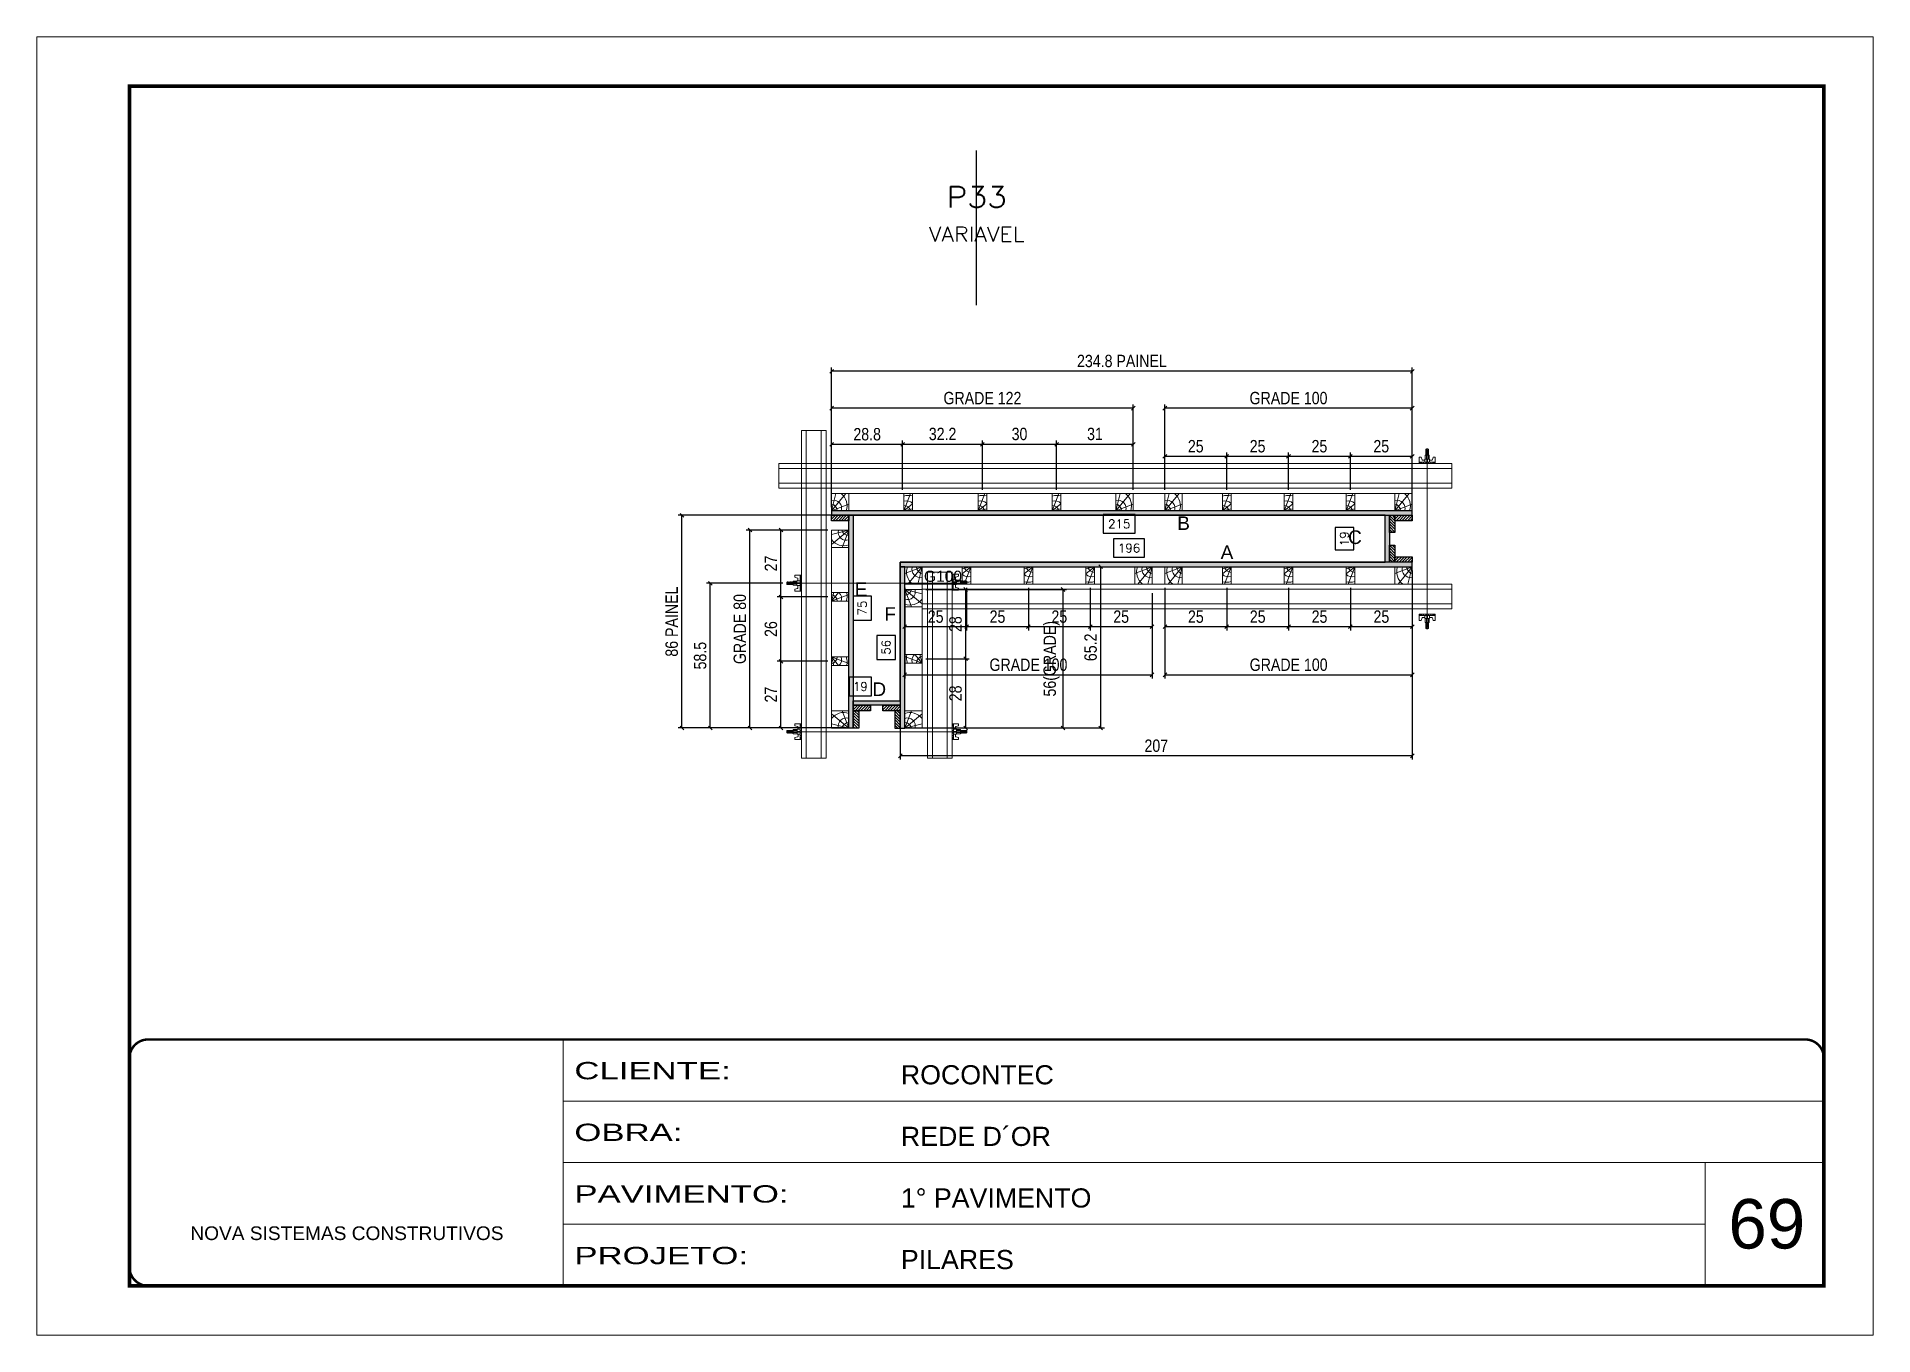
# Model space of a CAD drawing. Extents: x 2949 to 9203, y -16089 to 12527.
# Drawn here: x 2949 to 4434, y -8049 to -6999 of the extents above; entities that cross this region are included whole.
import ezdxf
from ezdxf.enums import TextEntityAlignment as Align

# ---------------------------------------------------------------- set-up
doc = ezdxf.new("R2010")
doc.units = 0
for name, pattern in [('CONTINUO', [0]), ('DASHED', [0.75, 0.5, -0.25]), ('HIDDEN', [0.375, 0.25, -0.125])]:
    doc.linetypes.add(name, pattern=pattern)
for name, color, linetype, lineweight in [('CARIMBO', 255, 'Continuous', 9), ('CONCRETO', 251, 'Continuous', 25), ('Folhas', 255, 'Continuous', 9), ('Hachura', 251, 'Continuous', 9), ('Madeira', 126, 'Continuous', 18), ('Perfil Metálico', 224, 'Continuous', 18), ('SARRAFO DE PRESSAO', 251, 'DASHED', 9), ('Texto Seção', 7, 'Continuous', 15)]:
    doc.layers.add(name, color=color, linetype=linetype, lineweight=lineweight)
for name, color, linetype in [('COTA', 241, 'Continuous'), ('MEIO_PONT', 93, 'Continuous'), ('Painéis', 200, 'Continuous'), ('SARRAFO', 251, 'Continuous'), ('Texto de Titulo', 7, 'Continuous'), ('Texto Qtd Sarr', 242, 'Continuous'), ('TEXTO_GERAL', 7, 'Continuous')]:
    doc.layers.add(name, color=color, linetype=linetype)
doc.styles.add('ARIAL', font='arial.ttf')
doc.styles.add('COTA TECNICA 2X', font='techl___.ttf', dxfattribs={"height": 10})
doc.styles.add('ROMANS', font='romans.shx')
doc.styles.add('SANSSERIF', font='sas_____.pfb')
doc.styles.add('Tecnologia', font='')
doc.styles.get('Tecnologia').set_extended_font_data('Forgotten Futurist')
doc.dimstyles.new('Cota Seção interna', dxfattribs={"dimtxt": 7, "dimasz": 6, "dimexe": 0.18, "dimexo": 2, "dimgap": -4, "dimtad": 3, "dimdec": 1, "dimlfac": 0.5, "dimzin": 12, "dimdsep": 46, "dimtxsty": 'ROMANS', "dimblk": 'ARCHTICK', "dimcen": 0.09, "dimse1": 1, "dimse2": 1, "dimsd1": 1, "dimsd2": 1, "dimclrd": 180, "dimclre": 5, "dimclrt": 1, "dimadec": 0, "dimazin": 3, "dimtfac": 1, "dimtdec": 1, "dimtofl": 0, "dimtmove": 0, "dimatfit": 3, "dimldrblk": 'ARCHTICK', "dimfxl": 1, "dimtolj": 1, "dimtzin": 0, "dimarcsym": 0})
doc.dimstyles.new('SECAO PILAR', dxfattribs={"dimtxt": 10, "dimasz": 3, "dimexe": 3, "dimexo": 3, "dimgap": 3, "dimtad": 1, "dimdec": 1, "dimlfac": 0.5, "dimzin": 12, "dimdsep": 46, "dimtxsty": 'COTA TECNICA 2X', "dimblk1": 'OBLIQUE', "dimblk2": 'OBLIQUE', "dimsah": 1, "dimcen": 0.9, "dimclrd": 256, "dimclre": 256, "dimclrt": 256, "dimadec": 1, "dimazin": 3, "dimtfac": 1, "dimtdec": 1, "dimtmove": 0, "dimatfit": 3, "dimfxl": 1, "dimtolj": 1, "dimtzin": 12, "dimarcsym": 0})

msp = doc.modelspace()

# ---------------------------------------------------------------- texts
at = {"layer": 'CARIMBO', "style": 'ARIAL'}
msp.add_text('69', height=40, dxfattribs=at).set_placement((4316.89, -7978.9))
at = {"layer": 'Texto Seção', "color": 0, "linetype": 'Continuous', "style": 'SANSSERIF'}
msp.add_text('G100', height=9, dxfattribs=at).set_placement((3666.43, -7435.29), align=Align.MIDDLE_LEFT)
at = {"layer": 'TEXTO_GERAL', "style": 'ARIAL'}
for s, p in [('B', (3876.35, -7392.38)), ('C', (4014.97, -7403.72)), ('A', (3911.46, -7415.89)), ('E', (3615.54, -7445.84)), ('F', (3639.06, -7465.84)), ('D', (3630.28, -7526.64))]:
    msp.add_text(s, height=11, dxfattribs=at).set_placement(p, align=Align.MIDDLE_CENTER)

# ---------------------------------------------------------------- blocks, each defined once
blk = doc.blocks.new('9999999999')
at = {"color": 30, "linetype": 'CONTINUO'}
for p, q in [((98564.6, 34230.2), (98564.6, 34429.4)), ((98564.6, 34379.6), (99584, 34379.6)), ((98564.6, 34329.8), (99488, 34329.8)), ((99584, 34329.8), (99488, 34329.8)), ((99488, 34329.8), (99488, 34230.2)), ((98564.6, 34280), (99488, 34280))]:
    blk.add_line(p, q, dxfattribs=at)
at = {"color": 30, "linetype": 'CONTINUO', "const_width": 2}
blk.add_lwpolyline([(99584, 34230.2), (99584, 34414.4, 0.414214), (99569, 34429.4), (98229, 34429.4, 0.414214), (98214, 34414.4), (98214, 34245.2, 0.414214), (98229, 34230.2), (99584, 34230.2)], format="xyb", dxfattribs=at)
at = {"layer": 'Folhas'}
blk.add_lwpolyline([(98139, 34190.2), (99624, 34190.2), (99624, 35240.2), (98139, 35240.2)], close=True, dxfattribs=at)
at = {"layer": 'Folhas', "color": 30, "const_width": 3}
blk.add_lwpolyline([(98214, 34230.2), (99584, 34230.2), (99584, 35200.2), (98214, 35200.2)], close=True, dxfattribs=at)
at = {"color": 7, "linetype": 'Continuous', "ltscale": 5, "style": 'ARIAL'}
for s, height, p in [('ROCONTEC', 15.48, (98837.7, 34393.1)), ('REDE D´OR', 15.48, (98837.7, 34343.3)), ('1° PAVIMENTO', 15.483, (98837.7, 34293.5)), ('NOVA SISTEMAS CONSTRUTIVOS', 11.059, (98263.2, 34267.2)), ('PILARES', 15.48, (98837.7, 34243.7))]:
    blk.add_text(s, height=height, dxfattribs=at).set_placement(p)
at = {"layer": 'Folhas', "color": 7, "style": 'Tecnologia', "width": 1.5}
for s, p in [('CLIENTE:', (98573.7, 34397.2)), ('OBRA:', (98573.7, 34347.3)), ('PAVIMENTO:', (98573.7, 34297.5)), ('PROJETO:', (98573.7, 34247.7))]:
    blk.add_text(s, height=14, dxfattribs=at).set_placement(p)
blk = doc.blocks.new('*D2701')
at = {"layer": 'COTA', "color": 180, "lineweight": -2, "transparency": 16777216}
for p, q in [((4013.9, -7396), (3998.9, -7396)), ((3998.9, -7396), (3998.9, -7414)), ((4013.9, -7414), (4013.9, -7396)), ((3998.9, -7414), (4013.9, -7414))]:
    blk.add_line(p, q, dxfattribs=at)
at = {"layer": 'Defpoints', "color": 0, "transparency": 16777216}
for p in [(4038.9, -7386), (4017.9, -7424), (4038.9, -7424)]:
    blk.add_point(p, dxfattribs=at)
at = {"layer": 'COTA', "color": 1, "transparency": 16777216, "insert": (4006.4, -7405), "char_height": 7, "attachment_point": 5, "rotation": 90, "style": 'ROMANS'}
blk.add_mtext('\\A1;19', dxfattribs=at)
blk = doc.blocks.new('_ArchTick')
at = {"color": 0, "linetype": 'ByBlock', "const_width": 0.15}
blk.add_lwpolyline([(-0.5, -0.5), (0.5, 0.5)], dxfattribs=at)
blk = doc.blocks.new('*D2702')
at = {"layer": 'COTA', "color": 180, "lineweight": -2, "transparency": 16777216}
for p, q in [((3624, -7517), (3606, -7517)), ((3606, -7517), (3606, -7532)), ((3624, -7532), (3624, -7517)), ((3606, -7532), (3624, -7532))]:
    blk.add_line(p, q, dxfattribs=at)
at = {"layer": 'Defpoints', "color": 0, "transparency": 16777216}
for p in [(3609.3, -7536), (3609.3, -7536), (3647.3, -7536)]:
    blk.add_point(p, dxfattribs=at)
at = {"layer": 'COTA', "color": 1, "transparency": 16777216, "insert": (3615, -7524.5), "char_height": 7, "attachment_point": 5, "style": 'ROMANS'}
blk.add_mtext('\\A1;19', dxfattribs=at)
blk = doc.blocks.new('*D2717')
at = {"layer": 'COTA', "color": 180, "lineweight": -2, "transparency": 16777216}
for p, q in [((3837.3, -7385.5), (3811.3, -7385.5)), ((3811.3, -7385.5), (3811.3, -7400.5)), ((3837.3, -7400.5), (3837.3, -7385.5)), ((3811.3, -7400.5), (3837.3, -7400.5))]:
    blk.add_line(p, q, dxfattribs=at)
at = {"layer": 'Defpoints', "color": 0, "transparency": 16777216}
for p in [(3609.3, -7386), (4039.3, -7386), (4039.3, -7404.5)]:
    blk.add_point(p, dxfattribs=at)
at = {"layer": 'COTA', "color": 1, "transparency": 16777216, "insert": (3824.3, -7393), "char_height": 7, "attachment_point": 5, "style": 'ROMANS'}
blk.add_mtext('\\A1;215', dxfattribs=at)
blk = doc.blocks.new('C')
at = {"layer": 'Hachura', "color": 0}
for p, q in [((0, 3.22), (0, -3.22)), ((0.45, 3.22), (0, 3.22)), ((0.46, 3.16), (0, 3.16)), ((0.46, 3.05), (0, 3.05)), ((0.46, 2.88), (0, 2.88)), ((0, 2.75), (0, -1.16)), ((0.46, 2.65), (0, 2.65)), ((0.46, 2.23), (0, 2.23)), ((0.46, 1.51), (0, 1.51)), ((0.39, 0.49), (0.17, 0.49)), ((0.45, -3.23), (0.45, 3.22)), ((0.45, 3.22), (2.58, 3.22)), ((1.74, 0.97), (0.45, 0.97)), ((1.45, 0.1), (0.45, 0.1)), ((1.35, 1.94), (1.35, 0.96)), ((2.58, 2.39), (1.47, 2.09)), ((1.74, -0.97), (1.74, 0.97)), ((1.74, 0.97), (1.74, 0.84)), ((1.74, 0.97), (1.74, 0.84)), ((1.74, 0.84), (3.35, 0.84)), ((3.35, 0.45), (1.74, 0.45)), ((2.58, 3.22), (2.58, 2.39)), ((3.32, 0.84), (3.32, -0.84)), ((3.35, 0.84), (3.35, -0.84)), ((3.68, 0.45), (3.35, 0.45)), ((3.84, -0.52), (3.35, 0.45)), ((3.35, 0.06), (3.67, -0.57)), ((3.68, 0.45), (4.16, -0.52)), ((3.72, 0.5), (4.25, -0.57)), ((4.37, -0.55), (3.83, 0.53)), ((4.15, 0.45), (3.93, 0.45)), ((4.42, -0.52), (3.93, 0.45)), ((4.15, 0.45), (4.26, 0.45)), ((4.26, 0.45), (4.74, -0.52)), ((4.3, 0.5), (4.83, -0.57)), ((4.95, -0.55), (4.41, 0.53)), ((4.51, 0.45), (4.84, 0.45)), ((5, -0.52), (4.51, 0.45)), ((4.84, 0.45), (5.32, -0.52)), ((4.88, 0.5), (5.41, -0.57)), ((5.53, -0.55), (4.99, 0.53)), ((5.58, -0.52), (5.09, 0.45)), ((5.42, 0.45), (5.09, 0.45)), ((5.58, -0.52), (5.09, 0.45)), ((5.42, 0.45), (5.74, -0.19)), ((5.46, 0.5), (5.74, -0.07)), ((5.74, 0.19), (5.57, 0.53)), ((5.74, 0.32), (5.68, 0.45)), ((5.68, 0.45), (5.74, 0.45)), ((5.74, 0.45), (5.9, 0.29)), ((5.74, 0.45), (5.74, -0.52)), ((5.9, -0.36), (5.9, 0.29)), ((0.45, 0), (0, 0)), ((0.46, -1.52), (0, -1.52)), ((0.46, -2.23), (0, -2.23)), ((0.46, -2.65), (0, -2.65)), ((0.46, -2.88), (0, -2.88)), ((0.46, -3.05), (0, -3.05)), ((0.46, -3.16), (0, -3.16)), ((0, -3.22), (2.57, -3.22)), ((0.08, -0.48), (0.29, -0.48)), ((0.29, -0.48), (0.4, -0.48)), ((0.45, 0), (0.45, -0.97)), ((0.45, -0.16), (1.45, -0.16)), ((0.45, -0.65), (0.45, -0.32)), ((0.45, -3.23), (0.45, -0.65)), ((0.45, -0.97), (1.74, -0.97)), ((1.35, -1.94), (1.35, -0.97)), ((2.58, -2.39), (1.47, -2.1)), ((3.35, -0.32), (1.74, -0.32)), ((3.35, -0.84), (1.74, -0.84)), ((2.58, -3.23), (2.58, -2.39)), ((3.35, -0.07), (3.58, -0.52)), ((3.35, -0.52), (3.58, -0.52)), ((3.84, -0.52), (4.16, -0.52)), ((4.42, -0.52), (4.74, -0.52)), ((4.63, -0.52), (4.74, -0.52)), ((5, -0.52), (5.32, -0.52)), ((5.58, -0.52), (5.74, -0.52)), ((5.74, -0.52), (5.9, -0.36)), ((5.74, -0.52), (5.74, -0.52))]:
    blk.add_line(p, q, dxfattribs=at)
for centre, radius, start, end in [((1.52, 1.94), 0.161, 104.74356, 180), ((1.44, -0.03), 0.129, 272.69497, 87.30503), ((3.81, 0.39), 0.143, 25.56881, 154.43119), ((4.39, 0.39), 0.143, 25.56881, 154.43119), ((4.97, 0.39), 0.143, 25.56881, 154.43119), ((5.55, 0.39), 0.143, 25.56881, 154.43119), ((0.17, -0.37), 0.174, 221.74404, 317.85924), ((1.52, -1.94), 0.161, 180, 255.25644), ((3.71, -0.4), 0.174, 222.14076, 318.25596), ((4.29, -0.4), 0.174, 222.14076, 318.25596), ((4.87, -0.4), 0.174, 222.14076, 318.25596), ((5.45, -0.4), 0.174, 222.14076, 318.25596), ((5.61, -0.4), 0.174, 317.85924, 318.25596)]:
    blk.add_arc(centre, radius, start, end, dxfattribs=at)
blk = doc.blocks.new('titulo1')
at = {"layer": 'Defpoints', "color": 252, "linetype": 'HIDDEN', "ltscale": 2}
blk.add_line((0, 0), (0, 125), dxfattribs=at)
at = {"layer": 'Defpoints', "style": 'ROMANS', "oblique": 15}
blk.add_attdef('FOLHA', text='', height=10, dxfattribs=at).set_placement((0, 15.6), align=Align.MIDDLE_CENTER)
at = {"layer": 'Texto Qtd Sarr', "color": 3, "style": 'ROMANS', "oblique": 15}
for tag, height, p in [('TITULO', 17, (0, 71.4)), ('SEÇÃO', 12, (0, 41.5))]:
    blk.add_attdef(tag, text='', height=height, dxfattribs=at).set_placement(p, align=Align.MIDDLE_CENTER)
blk = doc.blocks.new('_Oblique')
at = {"color": 0, "linetype": 'ByBlock', "lineweight": -2}
blk.add_line((-0.5, -0.5), (0.5, 0.5), dxfattribs=at)
blk = doc.blocks.new('*D2703')
at = {"layer": 'COTA', "lineweight": -2, "transparency": 16777216}
for p, q in [((3602.7, -7386), (3467.7, -7386)), ((3470.7, -7558), (3470.7, -7386)), ((3602.7, -7558), (3467.7, -7558))]:
    blk.add_line(p, q, dxfattribs=at)
at = {"layer": 'Defpoints', "color": 0, "transparency": 16777216}
for p in [(3470.7, -7386), (3605.7, -7386), (3605.7, -7558)]:
    blk.add_point(p, dxfattribs=at)
at = {"layer": 'COTA', "lineweight": -2, "transparency": 16777216, "xscale": 3, "yscale": 3, "zscale": 3}
for p, rotation in [((3470.7, -7386), 90), ((3470.7, -7558), 270)]:
    blk.add_blockref('_Oblique', p, dxfattribs=dict(at, rotation=rotation))
at = {"layer": 'COTA', "transparency": 16777216, "insert": (3462.5, -7472), "char_height": 10, "attachment_point": 5, "rotation": 90, "style": 'COTA TECNICA 2X'}
blk.add_mtext('\\A1;86 PAINEL', dxfattribs=at)
blk = doc.blocks.new('*D2718')
at = {"layer": 'COTA', "linetype": 'ByBlock', "lineweight": -2, "transparency": 16777216}
for p, q in [((3591.7, -7379.4), (3591.7, -7266.6)), ((4061.3, -7269.6), (3591.7, -7269.6)), ((4061.3, -7383), (4061.3, -7266.6))]:
    blk.add_line(p, q, dxfattribs=at)
at = {"layer": 'Defpoints', "color": 0, "linetype": 'ByBlock', "transparency": 16777216}
for p in [(3591.7, -7269.6), (3591.7, -7382.4), (4061.3, -7386)]:
    blk.add_point(p, dxfattribs=at)
at = {"layer": 'COTA', "linetype": 'ByBlock', "lineweight": -2, "transparency": 16777216, "xscale": 3, "yscale": 3, "zscale": 3, "rotation": 180}
blk.add_blockref('_Oblique', (3591.7, -7269.6), dxfattribs=at)
at = {"layer": 'COTA', "linetype": 'ByBlock', "lineweight": -2, "transparency": 16777216, "xscale": 3, "yscale": 3, "zscale": 3}
blk.add_blockref('_Oblique', (4061.3, -7269.6), dxfattribs=at)
at = {"layer": 'COTA', "linetype": 'ByBlock', "transparency": 16777216, "insert": (3826.5, -7261.3), "char_height": 10, "attachment_point": 5, "style": 'COTA TECNICA 2X'}
blk.add_mtext('\\A1;234.8 PAINEL', dxfattribs=at)
blk = doc.blocks.new('PONTALETE')
at = {"layer": 'Madeira'}
for q in [(2.71, 7), (7, 5.76), (7, 1.74)]:
    blk.add_line((0, 0), q, dxfattribs=at)
blk.add_lwpolyline([(0, 0), (7, 0), (7, 7), (0, 7)], close=True, dxfattribs=at)
for centre, radius, start, end in [((2.04, 0.06), 6.23, 37.28179, 109.09128), ((1.09, 0.9), 3.19, 343.60304, 109.98471), ((-0.21, -0.78), 3.09, 14.63219, 86.0383)]:
    blk.add_arc(centre, radius, start, end, dxfattribs=at)
blk = doc.blocks.new('MEIO PONTALETE')
at = {"layer": 'Madeira'}
for q in [(2.71, 7), (3.5, 2.88), (3.5, 0.87)]:
    blk.add_line((0, 0), q, dxfattribs=at)
blk.add_lwpolyline([(0, 0), (3.5, 0), (3.5, 7), (0, 7)], close=True, dxfattribs=at)
for centre, radius, start, end in [((2.04, 0.06), 6.23, 76.44987, 109.09128), ((1.09, 0.9), 3.19, 40.90626, 109.98471), ((-0.21, -0.78), 3.09, 14.63219, 86.0383)]:
    blk.add_arc(centre, radius, start, end, dxfattribs=at)
blk = doc.blocks.new('*D2719')
at = {"layer": 'COTA', "lineweight": -2, "transparency": 16777216}
for p, q in [((3591.7, -7365.4), (3591.7, -7325.6)), ((3591.7, -7328.6), (3649.2, -7328.6)), ((3649.2, -7365.5), (3649.2, -7325.6))]:
    blk.add_line(p, q, dxfattribs=at)
at = {"layer": 'Defpoints', "color": 0, "transparency": 16777216}
for p in [(3649.2, -7328.6), (3591.7, -7368.4), (3649.2, -7368.5)]:
    blk.add_point(p, dxfattribs=at)
at = {"layer": 'COTA', "lineweight": -2, "transparency": 16777216, "xscale": 3, "yscale": 3, "zscale": 3, "rotation": 180}
blk.add_blockref('_Oblique', (3591.7, -7328.6), dxfattribs=at)
at = {"layer": 'COTA', "lineweight": -2, "transparency": 16777216, "xscale": 3, "yscale": 3, "zscale": 3}
blk.add_blockref('_Oblique', (3649.2, -7328.6), dxfattribs=at)
at = {"layer": 'COTA', "transparency": 16777216, "insert": (3620.5, -7320.5), "char_height": 10, "attachment_point": 5, "style": 'COTA TECNICA 2X'}
blk.add_mtext('\\A1;28.8', dxfattribs=at)
blk = doc.blocks.new('*D2720')
at = {"layer": 'COTA', "lineweight": -2, "transparency": 16777216}
for p, q in [((3649.2, -7365.5), (3649.2, -7325.6)), ((3649.2, -7328.6), (3713.7, -7328.6)), ((3713.7, -7365.4), (3713.7, -7325.6))]:
    blk.add_line(p, q, dxfattribs=at)
at = {"layer": 'Defpoints', "color": 0, "transparency": 16777216}
for p in [(3713.7, -7328.6), (3649.2, -7368.5), (3713.7, -7368.4)]:
    blk.add_point(p, dxfattribs=at)
at = {"layer": 'COTA', "lineweight": -2, "transparency": 16777216, "xscale": 3, "yscale": 3, "zscale": 3, "rotation": 180}
blk.add_blockref('_Oblique', (3649.2, -7328.6), dxfattribs=at)
at = {"layer": 'COTA', "lineweight": -2, "transparency": 16777216, "xscale": 3, "yscale": 3, "zscale": 3}
blk.add_blockref('_Oblique', (3713.7, -7328.6), dxfattribs=at)
at = {"layer": 'COTA', "transparency": 16777216, "insert": (3681.5, -7320.3), "char_height": 10, "attachment_point": 5, "style": 'COTA TECNICA 2X'}
blk.add_mtext('\\A1;32.2', dxfattribs=at)
blk = doc.blocks.new('*D2721')
at = {"layer": 'COTA', "lineweight": -2, "transparency": 16777216}
for p, q in [((3713.7, -7365.4), (3713.7, -7325.6)), ((3713.7, -7328.6), (3773.7, -7328.6)), ((3773.7, -7365.4), (3773.7, -7325.6))]:
    blk.add_line(p, q, dxfattribs=at)
at = {"layer": 'Defpoints', "color": 0, "transparency": 16777216}
for p in [(3773.7, -7328.6), (3713.7, -7368.4), (3773.7, -7368.4)]:
    blk.add_point(p, dxfattribs=at)
at = {"layer": 'COTA', "lineweight": -2, "transparency": 16777216, "xscale": 3, "yscale": 3, "zscale": 3, "rotation": 180}
blk.add_blockref('_Oblique', (3713.7, -7328.6), dxfattribs=at)
at = {"layer": 'COTA', "lineweight": -2, "transparency": 16777216, "xscale": 3, "yscale": 3, "zscale": 3}
blk.add_blockref('_Oblique', (3773.7, -7328.6), dxfattribs=at)
at = {"layer": 'COTA', "transparency": 16777216, "insert": (3743.7, -7320.3), "char_height": 10, "attachment_point": 5, "style": 'COTA TECNICA 2X'}
blk.add_mtext('\\A1;30', dxfattribs=at)
blk = doc.blocks.new('*D2722')
at = {"layer": 'COTA', "lineweight": -2, "transparency": 16777216}
for p, q in [((3773.7, -7365.4), (3773.7, -7325.6)), ((3773.7, -7328.6), (3835.7, -7328.6)), ((3835.7, -7365.5), (3835.7, -7325.6))]:
    blk.add_line(p, q, dxfattribs=at)
at = {"layer": 'Defpoints', "color": 0, "transparency": 16777216}
for p in [(3835.7, -7328.6), (3773.7, -7368.4), (3835.7, -7368.5)]:
    blk.add_point(p, dxfattribs=at)
at = {"layer": 'COTA', "lineweight": -2, "transparency": 16777216, "xscale": 3, "yscale": 3, "zscale": 3, "rotation": 180}
blk.add_blockref('_Oblique', (3773.7, -7328.6), dxfattribs=at)
at = {"layer": 'COTA', "lineweight": -2, "transparency": 16777216, "xscale": 3, "yscale": 3, "zscale": 3}
blk.add_blockref('_Oblique', (3835.7, -7328.6), dxfattribs=at)
at = {"layer": 'COTA', "transparency": 16777216, "insert": (3804.7, -7320.3), "char_height": 10, "attachment_point": 5, "style": 'COTA TECNICA 2X'}
blk.add_mtext('\\A1;31', dxfattribs=at)
blk = doc.blocks.new('*D2723')
at = {"layer": 'COTA', "lineweight": -2, "transparency": 16777216}
for p, q in [((3591.7, -7365.4), (3591.7, -7296.4)), ((3835.7, -7299.4), (3591.7, -7299.4)), ((3835.7, -7365.4), (3835.7, -7296.4))]:
    blk.add_line(p, q, dxfattribs=at)
at = {"layer": 'Defpoints', "color": 0, "transparency": 16777216}
for p in [(3591.7, -7299.4), (3591.7, -7368.4), (3835.7, -7368.4)]:
    blk.add_point(p, dxfattribs=at)
at = {"layer": 'COTA', "lineweight": -2, "transparency": 16777216, "xscale": 3, "yscale": 3, "zscale": 3, "rotation": 180}
blk.add_blockref('_Oblique', (3591.7, -7299.4), dxfattribs=at)
at = {"layer": 'COTA', "lineweight": -2, "transparency": 16777216, "xscale": 3, "yscale": 3, "zscale": 3}
blk.add_blockref('_Oblique', (3835.7, -7299.4), dxfattribs=at)
at = {"layer": 'COTA', "transparency": 16777216, "insert": (3713.7, -7291.3), "char_height": 10, "attachment_point": 5, "style": 'COTA TECNICA 2X'}
blk.add_mtext('\\A1;GRADE 122', dxfattribs=at)
blk = doc.blocks.new('*D2704')
at = {"layer": 'COTA', "lineweight": -2, "transparency": 16777216}
for p, q in [((3861.2, -7365.4), (3861.2, -7296.4)), ((4061.2, -7299.4), (3861.2, -7299.4)), ((4061.2, -7365.4), (4061.2, -7296.4))]:
    blk.add_line(p, q, dxfattribs=at)
at = {"layer": 'Defpoints', "color": 0, "transparency": 16777216}
for p in [(3861.2, -7299.4), (3861.2, -7368.4), (4061.2, -7368.4)]:
    blk.add_point(p, dxfattribs=at)
at = {"layer": 'COTA', "lineweight": -2, "transparency": 16777216, "xscale": 3, "yscale": 3, "zscale": 3, "rotation": 180}
blk.add_blockref('_Oblique', (3861.2, -7299.4), dxfattribs=at)
at = {"layer": 'COTA', "lineweight": -2, "transparency": 16777216, "xscale": 3, "yscale": 3, "zscale": 3}
blk.add_blockref('_Oblique', (4061.2, -7299.4), dxfattribs=at)
at = {"layer": 'COTA', "transparency": 16777216, "insert": (3961.2, -7291.3), "char_height": 10, "attachment_point": 5, "style": 'COTA TECNICA 2X'}
blk.add_mtext('\\A1;GRADE 100', dxfattribs=at)
blk = doc.blocks.new('*D2724')
at = {"layer": 'COTA', "lineweight": -2, "transparency": 16777216}
for p, q in [((3961.2, -7365.4), (3961.2, -7335.3)), ((4011.2, -7365.4), (4011.2, -7335.3)), ((3961.2, -7338.3), (4011.2, -7338.3))]:
    blk.add_line(p, q, dxfattribs=at)
at = {"layer": 'Defpoints', "color": 0, "transparency": 16777216}
for p in [(4011.2, -7338.3), (3961.2, -7368.4), (4011.2, -7368.4)]:
    blk.add_point(p, dxfattribs=at)
at = {"layer": 'COTA', "lineweight": -2, "transparency": 16777216, "xscale": 3, "yscale": 3, "zscale": 3, "rotation": 180}
blk.add_blockref('_Oblique', (3961.2, -7338.3), dxfattribs=at)
at = {"layer": 'COTA', "lineweight": -2, "transparency": 16777216, "xscale": 3, "yscale": 3, "zscale": 3}
blk.add_blockref('_Oblique', (4011.2, -7338.3), dxfattribs=at)
at = {"layer": 'COTA', "transparency": 16777216, "insert": (3986.2, -7330.2), "char_height": 10, "attachment_point": 5, "style": 'COTA TECNICA 2X'}
blk.add_mtext('\\A1;25', dxfattribs=at)
blk = doc.blocks.new('*D2725')
at = {"layer": 'COTA', "lineweight": -2, "transparency": 16777216}
for p, q in [((4011.2, -7365.4), (4011.2, -7335.3)), ((4061.2, -7365.4), (4061.2, -7335.3)), ((4011.2, -7338.3), (4061.2, -7338.3))]:
    blk.add_line(p, q, dxfattribs=at)
at = {"layer": 'Defpoints', "color": 0, "transparency": 16777216}
for p in [(4061.2, -7338.3), (4011.2, -7368.4), (4061.2, -7368.4)]:
    blk.add_point(p, dxfattribs=at)
at = {"layer": 'COTA', "lineweight": -2, "transparency": 16777216, "xscale": 3, "yscale": 3, "zscale": 3, "rotation": 180}
blk.add_blockref('_Oblique', (4011.2, -7338.3), dxfattribs=at)
at = {"layer": 'COTA', "lineweight": -2, "transparency": 16777216, "xscale": 3, "yscale": 3, "zscale": 3}
blk.add_blockref('_Oblique', (4061.2, -7338.3), dxfattribs=at)
at = {"layer": 'COTA', "transparency": 16777216, "insert": (4036.2, -7330.2), "char_height": 10, "attachment_point": 5, "style": 'COTA TECNICA 2X'}
blk.add_mtext('\\A1;25', dxfattribs=at)
blk = doc.blocks.new('*D2705')
at = {"layer": 'COTA', "lineweight": -2, "transparency": 16777216}
for p, q in [((3861.2, -7365.4), (3861.2, -7335.3)), ((3911.2, -7365.4), (3911.2, -7335.3)), ((3861.2, -7338.3), (3911.2, -7338.3))]:
    blk.add_line(p, q, dxfattribs=at)
at = {"layer": 'Defpoints', "color": 0, "transparency": 16777216}
for p in [(3911.2, -7338.3), (3861.2, -7368.4), (3911.2, -7368.4)]:
    blk.add_point(p, dxfattribs=at)
at = {"layer": 'COTA', "lineweight": -2, "transparency": 16777216, "xscale": 3, "yscale": 3, "zscale": 3, "rotation": 180}
blk.add_blockref('_Oblique', (3861.2, -7338.3), dxfattribs=at)
at = {"layer": 'COTA', "lineweight": -2, "transparency": 16777216, "xscale": 3, "yscale": 3, "zscale": 3}
blk.add_blockref('_Oblique', (3911.2, -7338.3), dxfattribs=at)
at = {"layer": 'COTA', "transparency": 16777216, "insert": (3886.2, -7330.2), "char_height": 10, "attachment_point": 5, "style": 'COTA TECNICA 2X'}
blk.add_mtext('\\A1;25', dxfattribs=at)
blk = doc.blocks.new('*D2726')
at = {"layer": 'COTA', "lineweight": -2, "transparency": 16777216}
for p, q in [((3911.2, -7365.4), (3911.2, -7335.3)), ((3961.2, -7365.4), (3961.2, -7335.3)), ((3911.2, -7338.3), (3961.2, -7338.3))]:
    blk.add_line(p, q, dxfattribs=at)
at = {"layer": 'Defpoints', "color": 0, "transparency": 16777216}
for p in [(3961.2, -7338.3), (3911.2, -7368.4), (3961.2, -7368.4)]:
    blk.add_point(p, dxfattribs=at)
at = {"layer": 'COTA', "lineweight": -2, "transparency": 16777216, "xscale": 3, "yscale": 3, "zscale": 3, "rotation": 180}
blk.add_blockref('_Oblique', (3911.2, -7338.3), dxfattribs=at)
at = {"layer": 'COTA', "lineweight": -2, "transparency": 16777216, "xscale": 3, "yscale": 3, "zscale": 3}
blk.add_blockref('_Oblique', (3961.2, -7338.3), dxfattribs=at)
at = {"layer": 'COTA', "transparency": 16777216, "insert": (3936.2, -7330.2), "char_height": 10, "attachment_point": 5, "style": 'COTA TECNICA 2X'}
blk.add_mtext('\\A1;25', dxfattribs=at)
blk = doc.blocks.new('*D2727')
at = {"layer": 'COTA', "color": 180, "lineweight": -2, "transparency": 16777216}
for p, q in [((3844.8, -7405), (3819.8, -7405)), ((3819.8, -7405), (3819.8, -7420)), ((3844.8, -7420), (3844.8, -7405)), ((3819.8, -7420), (3844.8, -7420))]:
    blk.add_line(p, q, dxfattribs=at)
at = {"layer": 'Defpoints', "color": 0, "transparency": 16777216}
for p in [(3647.3, -7424), (3647.3, -7424), (4039.3, -7424)]:
    blk.add_point(p, dxfattribs=at)
at = {"layer": 'COTA', "color": 1, "transparency": 16777216, "insert": (3832.3, -7412.5), "char_height": 7, "attachment_point": 5, "style": 'ROMANS'}
blk.add_mtext('\\A1;196', dxfattribs=at)
blk = doc.blocks.new('*D2706')
at = {"layer": 'COTA', "lineweight": -2, "transparency": 16777216}
for p, q in [((3861.3, -7449), (3861.3, -7518)), ((4061.3, -7449), (4061.3, -7518)), ((3861.3, -7515), (4061.3, -7515))]:
    blk.add_line(p, q, dxfattribs=at)
at = {"layer": 'Defpoints', "color": 0, "transparency": 16777216}
for p in [(3861.3, -7446), (4061.3, -7446), (4061.3, -7515)]:
    blk.add_point(p, dxfattribs=at)
at = {"layer": 'COTA', "lineweight": -2, "transparency": 16777216, "xscale": 3, "yscale": 3, "zscale": 3, "rotation": 180}
blk.add_blockref('_Oblique', (3861.3, -7515), dxfattribs=at)
at = {"layer": 'COTA', "lineweight": -2, "transparency": 16777216, "xscale": 3, "yscale": 3, "zscale": 3}
blk.add_blockref('_Oblique', (4061.3, -7515), dxfattribs=at)
at = {"layer": 'COTA', "transparency": 16777216, "insert": (3961.3, -7506.9), "char_height": 10, "attachment_point": 5, "style": 'COTA TECNICA 2X'}
blk.add_mtext('\\A1;GRADE 100', dxfattribs=at)
blk = doc.blocks.new('*D2728')
at = {"layer": 'COTA', "lineweight": -2, "transparency": 16777216}
for p, q in [((3911.3, -7444.6), (3911.3, -7479.1)), ((3961.3, -7444.6), (3961.3, -7479.1)), ((3961.3, -7476.1), (3911.3, -7476.1))]:
    blk.add_line(p, q, dxfattribs=at)
at = {"layer": 'Defpoints', "color": 0, "transparency": 16777216}
for p in [(3911.3, -7441.6), (3961.3, -7441.6), (3911.3, -7476.1)]:
    blk.add_point(p, dxfattribs=at)
at = {"layer": 'COTA', "lineweight": -2, "transparency": 16777216, "xscale": 3, "yscale": 3, "zscale": 3, "rotation": 180}
blk.add_blockref('_Oblique', (3911.3, -7476.1), dxfattribs=at)
at = {"layer": 'COTA', "lineweight": -2, "transparency": 16777216, "xscale": 3, "yscale": 3, "zscale": 3}
blk.add_blockref('_Oblique', (3961.3, -7476.1), dxfattribs=at)
at = {"layer": 'COTA', "transparency": 16777216, "insert": (3936.3, -7468), "char_height": 10, "attachment_point": 5, "style": 'COTA TECNICA 2X'}
blk.add_mtext('\\A1;25', dxfattribs=at)
blk = doc.blocks.new('*D2729')
at = {"layer": 'COTA', "lineweight": -2, "transparency": 16777216}
for p, q in [((3861.3, -7444.6), (3861.3, -7479.1)), ((3911.3, -7444.6), (3911.3, -7479.1)), ((3911.3, -7476.1), (3861.3, -7476.1))]:
    blk.add_line(p, q, dxfattribs=at)
at = {"layer": 'Defpoints', "color": 0, "transparency": 16777216}
for p in [(3861.3, -7441.6), (3911.3, -7441.6), (3861.3, -7476.1)]:
    blk.add_point(p, dxfattribs=at)
at = {"layer": 'COTA', "lineweight": -2, "transparency": 16777216, "xscale": 3, "yscale": 3, "zscale": 3, "rotation": 180}
blk.add_blockref('_Oblique', (3861.3, -7476.1), dxfattribs=at)
at = {"layer": 'COTA', "lineweight": -2, "transparency": 16777216, "xscale": 3, "yscale": 3, "zscale": 3}
blk.add_blockref('_Oblique', (3911.3, -7476.1), dxfattribs=at)
at = {"layer": 'COTA', "transparency": 16777216, "insert": (3886.3, -7468), "char_height": 10, "attachment_point": 5, "style": 'COTA TECNICA 2X'}
blk.add_mtext('\\A1;25', dxfattribs=at)
blk = doc.blocks.new('*D2707')
at = {"layer": 'COTA', "lineweight": -2, "transparency": 16777216}
for p, q in [((4011.3, -7449), (4011.3, -7479.1)), ((4061.3, -7449), (4061.3, -7479.1)), ((4061.3, -7476.1), (4011.3, -7476.1))]:
    blk.add_line(p, q, dxfattribs=at)
at = {"layer": 'Defpoints', "color": 0, "transparency": 16777216}
for p in [(4011.3, -7446), (4061.3, -7446), (4011.3, -7476.1)]:
    blk.add_point(p, dxfattribs=at)
at = {"layer": 'COTA', "lineweight": -2, "transparency": 16777216, "xscale": 3, "yscale": 3, "zscale": 3, "rotation": 180}
blk.add_blockref('_Oblique', (4011.3, -7476.1), dxfattribs=at)
at = {"layer": 'COTA', "lineweight": -2, "transparency": 16777216, "xscale": 3, "yscale": 3, "zscale": 3}
blk.add_blockref('_Oblique', (4061.3, -7476.1), dxfattribs=at)
at = {"layer": 'COTA', "transparency": 16777216, "insert": (4036.3, -7468), "char_height": 10, "attachment_point": 5, "style": 'COTA TECNICA 2X'}
blk.add_mtext('\\A1;25', dxfattribs=at)
blk = doc.blocks.new('*D2730')
at = {"layer": 'COTA', "lineweight": -2, "transparency": 16777216}
for p, q in [((3961.3, -7444.6), (3961.3, -7479.1)), ((4011.3, -7444.6), (4011.3, -7479.1)), ((4011.3, -7476.1), (3961.3, -7476.1))]:
    blk.add_line(p, q, dxfattribs=at)
at = {"layer": 'Defpoints', "color": 0, "transparency": 16777216}
for p in [(3961.3, -7441.6), (4011.3, -7441.6), (3961.3, -7476.1)]:
    blk.add_point(p, dxfattribs=at)
at = {"layer": 'COTA', "lineweight": -2, "transparency": 16777216, "xscale": 3, "yscale": 3, "zscale": 3, "rotation": 180}
blk.add_blockref('_Oblique', (3961.3, -7476.1), dxfattribs=at)
at = {"layer": 'COTA', "lineweight": -2, "transparency": 16777216, "xscale": 3, "yscale": 3, "zscale": 3}
blk.add_blockref('_Oblique', (4011.3, -7476.1), dxfattribs=at)
at = {"layer": 'COTA', "transparency": 16777216, "insert": (3986.3, -7468), "char_height": 10, "attachment_point": 5, "style": 'COTA TECNICA 2X'}
blk.add_mtext('\\A1;25', dxfattribs=at)
blk = doc.blocks.new('*D2708')
at = {"layer": 'COTA', "lineweight": -2, "transparency": 16777216}
for p, q in [((3588.7, -7398), (3522.7, -7398)), ((3525.7, -7558), (3525.7, -7398)), ((3588.7, -7558), (3522.7, -7558))]:
    blk.add_line(p, q, dxfattribs=at)
at = {"layer": 'Defpoints', "color": 0, "transparency": 16777216}
for p in [(3525.7, -7398), (3591.7, -7398), (3591.7, -7558)]:
    blk.add_point(p, dxfattribs=at)
at = {"layer": 'COTA', "lineweight": -2, "transparency": 16777216, "xscale": 3, "yscale": 3, "zscale": 3}
for p, rotation in [((3525.7, -7398), 90), ((3525.7, -7558), 270)]:
    blk.add_blockref('_Oblique', p, dxfattribs=dict(at, rotation=rotation))
at = {"layer": 'COTA', "transparency": 16777216, "insert": (3517.6, -7478), "char_height": 10, "attachment_point": 5, "rotation": 90, "style": 'COTA TECNICA 2X'}
blk.add_mtext('\\A1;GRADE 80', dxfattribs=at)
blk = doc.blocks.new('*D2709')
at = {"layer": 'COTA', "lineweight": -2, "transparency": 16777216}
for p, q in [((3588.7, -7398), (3547.8, -7398)), ((3550.8, -7452), (3550.8, -7398)), ((3588.7, -7452), (3547.8, -7452))]:
    blk.add_line(p, q, dxfattribs=at)
at = {"layer": 'Defpoints', "color": 0, "transparency": 16777216}
for p in [(3550.8, -7398), (3591.7, -7398), (3591.7, -7452)]:
    blk.add_point(p, dxfattribs=at)
at = {"layer": 'COTA', "lineweight": -2, "transparency": 16777216, "xscale": 3, "yscale": 3, "zscale": 3}
for p, rotation in [((3550.8, -7398), 90), ((3550.8, -7452), 270)]:
    blk.add_blockref('_Oblique', p, dxfattribs=dict(at, rotation=rotation))
at = {"layer": 'COTA', "transparency": 16777216, "insert": (3542.7, -7425), "char_height": 10, "attachment_point": 5, "rotation": 90, "style": 'COTA TECNICA 2X'}
blk.add_mtext('\\A1;27', dxfattribs=at)
blk = doc.blocks.new('*D2710')
at = {"layer": 'COTA', "lineweight": -2, "transparency": 16777216}
for p, q in [((3588.7, -7504), (3547.8, -7504)), ((3550.8, -7558), (3550.8, -7504)), ((3588.7, -7558), (3547.8, -7558))]:
    blk.add_line(p, q, dxfattribs=at)
at = {"layer": 'Defpoints', "color": 0, "transparency": 16777216}
for p in [(3550.8, -7504), (3591.7, -7504), (3591.7, -7558)]:
    blk.add_point(p, dxfattribs=at)
at = {"layer": 'COTA', "lineweight": -2, "transparency": 16777216, "xscale": 3, "yscale": 3, "zscale": 3}
for p, rotation in [((3550.8, -7504), 90), ((3550.8, -7558), 270)]:
    blk.add_blockref('_Oblique', p, dxfattribs=dict(at, rotation=rotation))
at = {"layer": 'COTA', "transparency": 16777216, "insert": (3542.7, -7531), "char_height": 10, "attachment_point": 5, "rotation": 90, "style": 'COTA TECNICA 2X'}
blk.add_mtext('\\A1;27', dxfattribs=at)
blk = doc.blocks.new('*D2711')
at = {"layer": 'COTA', "lineweight": -2, "transparency": 16777216}
for p, q in [((3588.7, -7452), (3547.8, -7452)), ((3550.8, -7504), (3550.8, -7452)), ((3588.7, -7504), (3547.8, -7504))]:
    blk.add_line(p, q, dxfattribs=at)
at = {"layer": 'Defpoints', "color": 0, "transparency": 16777216}
for p in [(3550.8, -7452), (3591.7, -7452), (3591.7, -7504)]:
    blk.add_point(p, dxfattribs=at)
at = {"layer": 'COTA', "lineweight": -2, "transparency": 16777216, "xscale": 3, "yscale": 3, "zscale": 3}
for p, rotation in [((3550.8, -7452), 90), ((3550.8, -7504), 270)]:
    blk.add_blockref('_Oblique', p, dxfattribs=dict(at, rotation=rotation))
at = {"layer": 'COTA', "transparency": 16777216, "insert": (3542.7, -7478), "char_height": 10, "attachment_point": 5, "rotation": 90, "style": 'COTA TECNICA 2X'}
blk.add_mtext('\\A1;26', dxfattribs=at)
blk = doc.blocks.new('*D2712')
at = {"layer": 'COTA', "lineweight": -2, "transparency": 16777216}
for p, q in [((3667.9, -7446), (3781.8, -7446)), ((3778.8, -7446), (3778.8, -7558)), ((3667.9, -7558), (3781.8, -7558))]:
    blk.add_line(p, q, dxfattribs=at)
at = {"layer": 'Defpoints', "color": 0, "transparency": 16777216}
for p in [(3664.9, -7446), (3664.9, -7558), (3778.8, -7558)]:
    blk.add_point(p, dxfattribs=at)
at = {"layer": 'COTA', "lineweight": -2, "transparency": 16777216, "xscale": 3, "yscale": 3, "zscale": 3}
for p, rotation in [((3778.8, -7446), 90), ((3778.8, -7558), 270)]:
    blk.add_blockref('_Oblique', p, dxfattribs=dict(at, rotation=rotation))
at = {"layer": 'COTA', "transparency": 16777216, "insert": (3769.6, -7502), "char_height": 10, "attachment_point": 5, "rotation": 90, "style": 'COTA TECNICA 2X'}
blk.add_mtext('\\A1;56(GRADE)', dxfattribs=at)
blk = doc.blocks.new('*D2713')
at = {"layer": 'COTA', "lineweight": -2, "transparency": 16777216}
for p, q in [((3667.9, -7502), (3703.1, -7502)), ((3700.1, -7502), (3700.1, -7558)), ((3667.9, -7558), (3703.1, -7558))]:
    blk.add_line(p, q, dxfattribs=at)
at = {"layer": 'Defpoints', "color": 0, "transparency": 16777216}
for p in [(3664.9, -7502), (3664.9, -7558), (3700.1, -7558)]:
    blk.add_point(p, dxfattribs=at)
at = {"layer": 'COTA', "lineweight": -2, "transparency": 16777216, "xscale": 3, "yscale": 3, "zscale": 3}
for p, rotation in [((3700.1, -7502), 90), ((3700.1, -7558), 270)]:
    blk.add_blockref('_Oblique', p, dxfattribs=dict(at, rotation=rotation))
at = {"layer": 'COTA', "transparency": 16777216, "insert": (3692, -7530), "char_height": 10, "attachment_point": 5, "rotation": 90, "style": 'COTA TECNICA 2X'}
blk.add_mtext('\\A1;28', dxfattribs=at)
blk = doc.blocks.new('*D2714')
at = {"layer": 'COTA', "lineweight": -2, "transparency": 16777216}
for p, q in [((3667.9, -7446), (3703.1, -7446)), ((3700.1, -7446), (3700.1, -7502)), ((3667.9, -7502), (3703.1, -7502))]:
    blk.add_line(p, q, dxfattribs=at)
at = {"layer": 'Defpoints', "color": 0, "transparency": 16777216}
for p in [(3664.9, -7446), (3664.9, -7502), (3700.1, -7502)]:
    blk.add_point(p, dxfattribs=at)
at = {"layer": 'COTA', "lineweight": -2, "transparency": 16777216, "xscale": 3, "yscale": 3, "zscale": 3}
for p, rotation in [((3700.1, -7446), 90), ((3700.1, -7502), 270)]:
    blk.add_blockref('_Oblique', p, dxfattribs=dict(at, rotation=rotation))
at = {"layer": 'COTA', "transparency": 16777216, "insert": (3692, -7474), "char_height": 10, "attachment_point": 5, "rotation": 90, "style": 'COTA TECNICA 2X'}
blk.add_mtext('\\A1;28', dxfattribs=at)
blk = doc.blocks.new('*D2731')
at = {"layer": 'COTA', "lineweight": -2, "transparency": 16777216}
for p, q in [((3552.4, -7441), (3490.6, -7441)), ((3493.6, -7558), (3493.6, -7441)), ((3588.7, -7558), (3490.6, -7558))]:
    blk.add_line(p, q, dxfattribs=at)
at = {"layer": 'Defpoints', "color": 0, "transparency": 16777216}
for p in [(3493.6, -7441), (3555.4, -7441), (3591.7, -7558)]:
    blk.add_point(p, dxfattribs=at)
at = {"layer": 'COTA', "lineweight": -2, "transparency": 16777216, "xscale": 3, "yscale": 3, "zscale": 3}
for p, rotation in [((3493.6, -7441), 90), ((3493.6, -7558), 270)]:
    blk.add_blockref('_Oblique', p, dxfattribs=dict(at, rotation=rotation))
at = {"layer": 'COTA', "transparency": 16777216, "insert": (3485.5, -7499.5), "char_height": 10, "attachment_point": 5, "rotation": 90, "style": 'COTA TECNICA 2X'}
blk.add_mtext('\\A1;58.5', dxfattribs=at)
blk = doc.blocks.new('*D2715')
at = {"layer": 'COTA', "color": 180, "lineweight": -2, "transparency": 16777216}
for p, q in [((3643.3, -7483.2), (3628.3, -7483.2)), ((3628.3, -7483.2), (3628.3, -7502.5)), ((3643.3, -7502.5), (3643.3, -7483.2)), ((3628.3, -7502.5), (3643.3, -7502.5))]:
    blk.add_line(p, q, dxfattribs=at)
at = {"layer": 'Defpoints', "color": 0, "transparency": 16777216}
for p in [(3647.3, -7424), (3647.3, -7536), (3647.3, -7536)]:
    blk.add_point(p, dxfattribs=at)
at = {"layer": 'COTA', "color": 1, "transparency": 16777216, "insert": (3635.8, -7492.8), "char_height": 7, "attachment_point": 5, "rotation": 90, "style": 'ROMANS'}
blk.add_mtext('\\A1;56', dxfattribs=at)
blk = doc.blocks.new('*D2716')
at = {"layer": 'COTA', "color": 180, "lineweight": -2, "transparency": 16777216}
for p, q in [((3624.1, -7451.4), (3609.1, -7451.4)), ((3609.1, -7451.4), (3609.1, -7470.7)), ((3624.1, -7470.7), (3624.1, -7451.4)), ((3609.1, -7470.7), (3624.1, -7470.7))]:
    blk.add_line(p, q, dxfattribs=at)
at = {"layer": 'Defpoints', "color": 0, "transparency": 16777216}
for p in [(3609.3, -7386), (3609.3, -7536), (3628.1, -7536)]:
    blk.add_point(p, dxfattribs=at)
at = {"layer": 'COTA', "color": 1, "transparency": 16777216, "insert": (3616.6, -7461), "char_height": 7, "attachment_point": 5, "rotation": 90, "style": 'ROMANS'}
blk.add_mtext('\\A1;75', dxfattribs=at)
blk = doc.blocks.new('*D2732')
at = {"layer": 'COTA', "linetype": 'ByBlock', "lineweight": -2, "transparency": 16777216}
for p, q in [((3647.3, -7430.6), (3647.3, -7583.5)), ((4061.3, -7430.6), (4061.3, -7583.5)), ((4061.3, -7580.5), (3647.3, -7580.5))]:
    blk.add_line(p, q, dxfattribs=at)
at = {"layer": 'Defpoints', "color": 0, "linetype": 'ByBlock', "transparency": 16777216}
for p in [(3647.3, -7427.6), (4061.3, -7427.6), (3647.3, -7580.5)]:
    blk.add_point(p, dxfattribs=at)
at = {"layer": 'COTA', "linetype": 'ByBlock', "lineweight": -2, "transparency": 16777216, "xscale": 3, "yscale": 3, "zscale": 3, "rotation": 180}
blk.add_blockref('_Oblique', (3647.3, -7580.5), dxfattribs=at)
at = {"layer": 'COTA', "linetype": 'ByBlock', "lineweight": -2, "transparency": 16777216, "xscale": 3, "yscale": 3, "zscale": 3}
blk.add_blockref('_Oblique', (4061.3, -7580.5), dxfattribs=at)
at = {"layer": 'COTA', "linetype": 'ByBlock', "transparency": 16777216, "insert": (3854.3, -7572.4), "char_height": 10, "attachment_point": 5, "style": 'COTA TECNICA 2X'}
blk.add_mtext('\\A1;207', dxfattribs=at)
blk = doc.blocks.new('*D2733')
at = {"layer": 'COTA', "lineweight": -2, "transparency": 16777216}
for p, q in [((3653.9, -7427.6), (3812.3, -7427.6)), ((3809.3, -7427.6), (3809.3, -7558)), ((3653.9, -7558), (3812.3, -7558))]:
    blk.add_line(p, q, dxfattribs=at)
at = {"layer": 'Defpoints', "color": 0, "transparency": 16777216}
for p in [(3650.9, -7427.6), (3650.9, -7558), (3809.3, -7558)]:
    blk.add_point(p, dxfattribs=at)
at = {"layer": 'COTA', "lineweight": -2, "transparency": 16777216, "xscale": 3, "yscale": 3, "zscale": 3}
for p, rotation in [((3809.3, -7427.6), 90), ((3809.3, -7558), 270)]:
    blk.add_blockref('_Oblique', p, dxfattribs=dict(at, rotation=rotation))
at = {"layer": 'COTA', "transparency": 16777216, "insert": (3801.2, -7492.8), "char_height": 10, "attachment_point": 5, "rotation": 90, "style": 'COTA TECNICA 2X'}
blk.add_mtext('\\A1;65.2', dxfattribs=at)
blk = doc.blocks.new('*D2764')
at = {"layer": 'COTA', "lineweight": -2, "transparency": 16777216}
for p, q in [((3650.9, -7449), (3650.9, -7518)), ((3850.9, -7449), (3850.9, -7518)), ((3650.9, -7515), (3850.9, -7515))]:
    blk.add_line(p, q, dxfattribs=at)
at = {"layer": 'Defpoints', "color": 0, "transparency": 16777216}
for p in [(3650.9, -7446), (3850.9, -7446), (3850.9, -7515)]:
    blk.add_point(p, dxfattribs=at)
at = {"layer": 'COTA', "lineweight": -2, "transparency": 16777216, "xscale": 3, "yscale": 3, "zscale": 3, "rotation": 180}
blk.add_blockref('_Oblique', (3650.9, -7515), dxfattribs=at)
at = {"layer": 'COTA', "lineweight": -2, "transparency": 16777216, "xscale": 3, "yscale": 3, "zscale": 3}
blk.add_blockref('_Oblique', (3850.9, -7515), dxfattribs=at)
at = {"layer": 'COTA', "transparency": 16777216, "insert": (3750.9, -7506.9), "char_height": 10, "attachment_point": 5, "style": 'COTA TECNICA 2X'}
blk.add_mtext('\\A1;GRADE 100', dxfattribs=at)
blk = doc.blocks.new('*D2766')
at = {"layer": 'COTA', "lineweight": -2, "transparency": 16777216}
for p, q in [((3700.9, -7444.6), (3700.9, -7479.1)), ((3750.9, -7444.6), (3750.9, -7479.1)), ((3750.9, -7476.1), (3700.9, -7476.1))]:
    blk.add_line(p, q, dxfattribs=at)
at = {"layer": 'Defpoints', "color": 0, "transparency": 16777216}
for p in [(3700.9, -7441.6), (3750.9, -7441.6), (3700.9, -7476.1)]:
    blk.add_point(p, dxfattribs=at)
at = {"layer": 'COTA', "lineweight": -2, "transparency": 16777216, "xscale": 3, "yscale": 3, "zscale": 3, "rotation": 180}
blk.add_blockref('_Oblique', (3700.9, -7476.1), dxfattribs=at)
at = {"layer": 'COTA', "lineweight": -2, "transparency": 16777216, "xscale": 3, "yscale": 3, "zscale": 3}
blk.add_blockref('_Oblique', (3750.9, -7476.1), dxfattribs=at)
at = {"layer": 'COTA', "transparency": 16777216, "insert": (3725.9, -7468), "char_height": 10, "attachment_point": 5, "style": 'COTA TECNICA 2X'}
blk.add_mtext('\\A1;25', dxfattribs=at)
blk = doc.blocks.new('*D2767')
at = {"layer": 'COTA', "lineweight": -2, "transparency": 16777216}
for p, q in [((3650.9, -7444.6), (3650.9, -7479.1)), ((3700.9, -7444.6), (3700.9, -7479.1)), ((3700.9, -7476.1), (3650.9, -7476.1))]:
    blk.add_line(p, q, dxfattribs=at)
at = {"layer": 'Defpoints', "color": 0, "transparency": 16777216}
for p in [(3650.9, -7441.6), (3700.9, -7441.6), (3650.9, -7476.1)]:
    blk.add_point(p, dxfattribs=at)
at = {"layer": 'COTA', "lineweight": -2, "transparency": 16777216, "xscale": 3, "yscale": 3, "zscale": 3, "rotation": 180}
blk.add_blockref('_Oblique', (3650.9, -7476.1), dxfattribs=at)
at = {"layer": 'COTA', "lineweight": -2, "transparency": 16777216, "xscale": 3, "yscale": 3, "zscale": 3}
blk.add_blockref('_Oblique', (3700.9, -7476.1), dxfattribs=at)
at = {"layer": 'COTA', "transparency": 16777216, "insert": (3675.9, -7468), "char_height": 10, "attachment_point": 5, "style": 'COTA TECNICA 2X'}
blk.add_mtext('\\A1;25', dxfattribs=at)
blk = doc.blocks.new('*D2765')
at = {"layer": 'COTA', "lineweight": -2, "transparency": 16777216}
for p, q in [((3800.9, -7449), (3800.9, -7479.1)), ((3850.9, -7449), (3850.9, -7479.1)), ((3850.9, -7476.1), (3800.9, -7476.1))]:
    blk.add_line(p, q, dxfattribs=at)
at = {"layer": 'Defpoints', "color": 0, "transparency": 16777216}
for p in [(3800.9, -7446), (3850.9, -7446), (3800.9, -7476.1)]:
    blk.add_point(p, dxfattribs=at)
at = {"layer": 'COTA', "lineweight": -2, "transparency": 16777216, "xscale": 3, "yscale": 3, "zscale": 3, "rotation": 180}
blk.add_blockref('_Oblique', (3800.9, -7476.1), dxfattribs=at)
at = {"layer": 'COTA', "lineweight": -2, "transparency": 16777216, "xscale": 3, "yscale": 3, "zscale": 3}
blk.add_blockref('_Oblique', (3850.9, -7476.1), dxfattribs=at)
at = {"layer": 'COTA', "transparency": 16777216, "insert": (3825.9, -7468), "char_height": 10, "attachment_point": 5, "style": 'COTA TECNICA 2X'}
blk.add_mtext('\\A1;25', dxfattribs=at)
blk = doc.blocks.new('*D2768')
at = {"layer": 'COTA', "lineweight": -2, "transparency": 16777216}
for p, q in [((3750.9, -7444.6), (3750.9, -7479.1)), ((3800.9, -7444.6), (3800.9, -7479.1)), ((3800.9, -7476.1), (3750.9, -7476.1))]:
    blk.add_line(p, q, dxfattribs=at)
at = {"layer": 'Defpoints', "color": 0, "transparency": 16777216}
for p in [(3750.9, -7441.6), (3800.9, -7441.6), (3750.9, -7476.1)]:
    blk.add_point(p, dxfattribs=at)
at = {"layer": 'COTA', "lineweight": -2, "transparency": 16777216, "xscale": 3, "yscale": 3, "zscale": 3, "rotation": 180}
blk.add_blockref('_Oblique', (3750.9, -7476.1), dxfattribs=at)
at = {"layer": 'COTA', "lineweight": -2, "transparency": 16777216, "xscale": 3, "yscale": 3, "zscale": 3}
blk.add_blockref('_Oblique', (3800.9, -7476.1), dxfattribs=at)
at = {"layer": 'COTA', "transparency": 16777216, "insert": (3775.9, -7468), "char_height": 10, "attachment_point": 5, "style": 'COTA TECNICA 2X'}
blk.add_mtext('\\A1;25', dxfattribs=at)

# ---------------------------------------------------------------- dimensions: what is measured, and where the dimension line sits
at = {"layer": 'COTA', "linetype": 'ByBlock'}
dim = msp.add_linear_dim(base=(3591.69, -7269.59), p1=(4061.29, -7386.04), p2=(3591.69, -7382.44), angle=180, text='<> PAINEL', dimstyle='SECAO PILAR', override={"dimtmove": 1}, dxfattribs=at)
dim.commit()
dim.dimension.update_dxf_attribs({"geometry": '*D2718', "text_midpoint": (3826.49, -7261.35)})
at = {"layer": 'COTA'}
for base, p1, p2, angle, text, picture, middle in [((3591.69, -7299.44), (3835.69, -7368.44), (3591.69, -7368.44), 180, 'GRADE <>', '*D2723', (3713.69, -7291.34)), ((3861.24, -7299.44), (4061.24, -7368.44), (3861.24, -7368.44), 180, 'GRADE <>', '*D2704', (3961.24, -7291.34)), ((3470.65, -7386.04), (3605.69, -7558.04), (3605.73, -7386.04), 90, '<> PAINEL', '*D2703', (3462.53, -7472.04)), ((3525.7, -7398.04), (3591.69, -7558.04), (3591.69, -7398.04), 90, 'GRADE <>', '*D2708', (3517.57, -7478.04))]:
    dim = msp.add_linear_dim(base=base, p1=p1, p2=p2, angle=angle, text=text, dimstyle='SECAO PILAR', dxfattribs=at)
    dim.commit()
    dim.dimension.update_dxf_attribs({"geometry": picture, "text_midpoint": middle})
for base, p1, p2, angle, picture, middle in [((3649.22, -7328.56), (3591.69, -7368.44), (3649.22, -7368.52), 180, '*D2719', (3620.46, -7320.46)), ((3713.69, -7328.56), (3649.22, -7368.52), (3713.69, -7368.44), 180, '*D2720', (3681.46, -7320.34)), ((3773.69, -7328.56), (3713.69, -7368.44), (3773.69, -7368.44), 180, '*D2721', (3743.69, -7320.34)), ((3835.69, -7328.56), (3773.69, -7368.44), (3835.69, -7368.52), 180, '*D2722', (3804.69, -7320.34)), ((3911.24, -7338.33), (3861.24, -7368.44), (3911.24, -7368.44), 180, '*D2705', (3886.24, -7330.22)), ((3961.24, -7338.33), (3911.24, -7368.44), (3961.24, -7368.44), 180, '*D2726', (3936.24, -7330.22)), ((4011.24, -7338.33), (3961.24, -7368.44), (4011.24, -7368.44), 180, '*D2724', (3986.24, -7330.22)), ((4061.24, -7338.33), (4011.24, -7368.44), (4061.24, -7368.44), 180, '*D2725', (4036.24, -7330.22)), ((3550.82, -7398.04), (3591.69, -7452.04), (3591.69, -7398.04), 90, '*D2709', (3542.75, -7425.04)), ((3493.62, -7440.98), (3591.69, -7558.04), (3555.45, -7440.98), 90, '*D2731', (3485.48, -7499.51)), ((3809.3, -7558.04), (3650.89, -7427.64), (3650.89, -7558.04), 90, '*D2733', (3801.19, -7492.84)), ((3550.82, -7452.04), (3591.69, -7504.04), (3591.69, -7452.04), 90, '*D2711', (3542.72, -7478.04)), ((3700.07, -7502.04), (3664.89, -7446.04), (3664.89, -7502.04), 270, '*D2714', (3691.97, -7474.04)), ((3550.82, -7504.04), (3591.69, -7558.04), (3591.69, -7504.04), 90, '*D2710', (3542.75, -7531.04)), ((3700.07, -7558.04), (3664.89, -7502.04), (3664.89, -7558.04), 270, '*D2713', (3691.97, -7530.04))]:
    dim = msp.add_linear_dim(base=base, p1=p1, p2=p2, angle=angle, dimstyle='SECAO PILAR', dxfattribs=at)
    dim.commit()
    dim.dimension.update_dxf_attribs({"geometry": picture, "text_midpoint": middle})
for base, p1, p2, angle, picture, middle in [((3628.1, -7536.04), (3609.29, -7386.04), (3609.29, -7536.04), 90, '*D2716', (3628.1, -7461.04)), ((4017.88, -7424.04), (4038.89, -7386.04), (4038.89, -7424.04), 270, '*D2701', (4017.88, -7405.04)), ((3647.29, -7424.04), (4039.29, -7424.04), (3647.29, -7424.04), 180, '*D2727', (3832.29, -7424.04)), ((3647.29, -7536.04), (3647.29, -7424.04), (3647.29, -7536.04), 90, '*D2715', (3647.29, -7492.84)), ((3609.29, -7536.04), (3647.29, -7536.04), (3609.29, -7536.04), 180, '*D2702', (3614.96, -7536.04))]:
    dim = msp.add_linear_dim(base=base, p1=p1, p2=p2, angle=angle, dimstyle='Cota Seção interna', dxfattribs=at)
    dim.commit()
    dim.dimension.update_dxf_attribs({"geometry": picture, "text_midpoint": middle, "dimtype": 160})
for base, p1, p2, dimstyle, picture, middle in [((4039.29, -7404.54), (3609.29, -7386.04), (4039.29, -7386.04), 'Cota Seção interna', '*D2717', (3824.29, -7393.04)), ((3650.89, -7476.15), (3700.89, -7441.64), (3650.89, -7441.64), 'SECAO PILAR', '*D2767', (3675.89, -7468.04)), ((3700.89, -7476.15), (3750.89, -7441.64), (3700.89, -7441.64), 'SECAO PILAR', '*D2766', (3725.89, -7468.04)), ((3750.89, -7476.15), (3800.89, -7441.64), (3750.89, -7441.64), 'SECAO PILAR', '*D2768', (3775.89, -7468.04)), ((3800.89, -7476.15), (3850.89, -7446.04), (3800.89, -7446.04), 'SECAO PILAR', '*D2765', (3825.89, -7468.04)), ((3861.29, -7476.15), (3911.29, -7441.64), (3861.29, -7441.64), 'SECAO PILAR', '*D2729', (3886.29, -7468.04)), ((3911.29, -7476.15), (3961.29, -7441.64), (3911.29, -7441.64), 'SECAO PILAR', '*D2728', (3936.29, -7468.04)), ((3961.29, -7476.15), (4011.29, -7441.64), (3961.29, -7441.64), 'SECAO PILAR', '*D2730', (3986.29, -7468.04)), ((4011.29, -7476.15), (4061.29, -7446.04), (4011.29, -7446.04), 'SECAO PILAR', '*D2707', (4036.29, -7468.04))]:
    dim = msp.add_linear_dim(base=base, p1=p1, p2=p2, dimstyle=dimstyle, dxfattribs=at)
    dim.commit()
    dim.dimension.update_dxf_attribs({"geometry": picture, "text_midpoint": middle})
at = {"layer": 'COTA', "linetype": 'ByBlock'}
dim = msp.add_linear_dim(base=(3647.29, -7580.49), p1=(4061.29, -7427.64), p2=(3647.29, -7427.64), angle=180, dimstyle='SECAO PILAR', override={"dimtmove": 1}, dxfattribs=at)
dim.commit()
dim.dimension.update_dxf_attribs({"geometry": '*D2732', "text_midpoint": (3854.29, -7572.39)})
at = {"layer": 'COTA'}
for base, p1, p2, picture, middle in [((3850.89, -7515.04), (3650.89, -7446.04), (3850.89, -7446.04), '*D2764', (3750.89, -7506.94)), ((4061.29, -7515.04), (3861.29, -7446.04), (4061.29, -7446.04), '*D2706', (3961.29, -7506.94))]:
    dim = msp.add_linear_dim(base=base, p1=p1, p2=p2, text='GRADE <>', dimstyle='SECAO PILAR', dxfattribs=at)
    dim.commit()
    dim.dimension.update_dxf_attribs({"geometry": picture, "text_midpoint": middle})
dim = msp.add_linear_dim(base=(3778.78, -7558.04), p1=(3664.89, -7446.04), p2=(3664.89, -7558.04), angle=270, text='<>(GRADE)', dimstyle='SECAO PILAR', dxfattribs=at)
dim.commit()
dim.dimension.update_dxf_attribs({"geometry": '*D2712', "text_midpoint": (3778.78, -7502.04), "dimtype": 160})

# ---------------------------------------------------------------- hatches: boundary and pattern name
at = {"layer": 'Hachura'}
h = msp.add_hatch(color=256, dxfattribs=at)
h.dxf.hatch_style = 1
h.paths.add_polyline_path([(3591.69, -7382.44), (3591.69, -7386.04), (4061.29, -7386.04), (4061.29, -7382.44)])
h = msp.add_hatch(dxfattribs=at)
h.set_pattern_fill('ANSI31', color=256, scale=0.5, angle=180, style=0)
h.set_pattern_definition([(225, (-5179.1022, -30178.2469), (1.12253202, -1.12253202), [])])
h.paths.add_polyline_path([(3591.69, -7386.04), (3591.69, -7390.44), (3605.69, -7390.44), (3605.69, -7386.04)])
h = msp.add_hatch(color=256, dxfattribs=at)
h.dxf.hatch_style = 1
h.paths.add_polyline_path([(3609.29, -7386.04), (3609.29, -7558.04), (3605.69, -7558.04), (3605.69, -7386.04)])
h = msp.add_hatch(color=256, dxfattribs=at)
h.dxf.hatch_style = 1
h.paths.add_polyline_path([(4039.29, -7386.04), (4042.89, -7386.04), (4042.89, -7424.04), (4039.29, -7424.04)])
h = msp.add_hatch(dxfattribs=at)
h.set_pattern_fill('ANSI31', color=256, scale=0.5, angle=90, style=0)
h.set_pattern_definition([(135, (-18369.5585, 2334.9131), (-1.12253202, -1.12253202), [])])
h.paths.add_polyline_path([(4047.29, -7386.04), (4042.89, -7386.04), (4042.89, -7400.04), (4047.29, -7400.04)])
h = msp.add_hatch(dxfattribs=at)
h.set_pattern_fill('ANSI31', color=256, scale=0.5, angle=180, style=0)
h.set_pattern_definition([(225, (-5298.3022, -30178.2469), (1.12253202, -1.12253202), [])])
h.paths.add_polyline_path([(4047.29, -7386.04), (4047.29, -7390.44), (4061.29, -7390.44), (4061.29, -7386.04)])
h = msp.add_hatch(dxfattribs=at)
h.set_pattern_fill('ANSI31', color=256, scale=0.5, angle=90, style=0)
h.set_pattern_definition([(135, (-18369.5585, 2310.9131), (-1.12253202, -1.12253202), [])])
h.paths.add_polyline_path([(4047.29, -7410.04), (4042.89, -7410.04), (4042.89, -7424.04), (4047.29, -7424.04)])
h = msp.add_hatch(color=256, dxfattribs=at)
h.dxf.hatch_style = 1
h.paths.add_polyline_path([(4061.29, -7424.04), (3647.29, -7424.04), (3647.29, -7427.64), (4061.29, -7427.64)])
h = msp.add_hatch(dxfattribs=at)
h.set_pattern_fill('ANSI31', color=256, scale=0.5, angle=180, style=0)
h.set_pattern_definition([(225, (-5298.3022, -30211.8469), (1.12253202, -1.12253202), [])])
h.paths.add_polyline_path([(4047.29, -7419.64), (4047.29, -7424.04), (4061.29, -7424.04), (4061.29, -7419.64)])
h = msp.add_hatch(color=256, dxfattribs=at)
h.dxf.hatch_style = 1
h.paths.add_polyline_path([(3647.29, -7427.64), (3647.29, -7558.04), (3650.89, -7558.04), (3650.89, -7427.64)])
h = msp.add_hatch(color=256, dxfattribs=at)
h.dxf.hatch_style = 1
h.paths.add_polyline_path([(3609.29, -7539.64), (3609.29, -7536.04), (3647.29, -7536.04), (3647.29, -7539.64)])
h = msp.add_hatch(dxfattribs=at)
h.set_pattern_fill('ANSI31', color=256, scale=0.5, angle=180, style=0)
h.set_pattern_definition([(225, (-5514.6624, -31394.8071), (1.12253202, -1.12253202), [])])
h.paths.add_polyline_path([(3623.29, -7544.04), (3623.29, -7539.64), (3609.29, -7539.64), (3609.29, -7544.04)])
h = msp.add_hatch(dxfattribs=at)
h.set_pattern_fill('ANSI31', color=256, scale=0.5, angle=180, style=0)
h.set_pattern_definition([(225, (-5490.6624, -31394.8071), (1.12253202, -1.12253202), [])])
h.paths.add_polyline_path([(3647.29, -7544.04), (3647.29, -7539.64), (3633.29, -7539.64), (3633.29, -7544.04)])
h = msp.add_hatch(dxfattribs=at)
h.set_pattern_fill('ANSI31', color=256, scale=0.5, angle=270, style=0)
h.set_pattern_definition([(315, (27464.4578, -16681.9906), (1.12253202, 1.12253202), [])])
h.paths.add_polyline_path([(3613.69, -7544.04), (3609.29, -7544.04), (3609.29, -7558.04), (3613.69, -7558.04)])
h = msp.add_hatch(dxfattribs=at)
h.set_pattern_fill('ANSI31', color=256, scale=0.5, angle=270, style=0)
h.set_pattern_definition([(315, (27420.4578, -16681.9906), (1.12253202, 1.12253202), [])])
h.paths.add_polyline_path([(3642.89, -7544.04), (3647.29, -7544.04), (3647.29, -7558.04), (3642.89, -7558.04)])

# ---------------------------------------------------------------- linework, layer by layer
at = {"layer": 'CONCRETO', "color": 2}
msp.add_lwpolyline([(3609.29, -7536.04), (3647.29, -7536.04), (3647.29, -7424.04), (4039.29, -7424.04), (4039.29, -7386.04), (3609.29, -7386.04)], close=True, dxfattribs=at)
at = {"layer": 'Hachura'}
for p, q in [((4073.38, -7333.24), (4073.37, -7473.04)), ((3556.51, -7440.91), (3696.32, -7440.92)), ((3556.49, -7560.97), (3696.29, -7560.98))]:
    msp.add_line(p, q, dxfattribs=at)
at = {"layer": 'Madeira'}
for points in [[(3591.69, -7382.44), (3591.69, -7368.44), (4061.24, -7368.44), (4061.24, -7382.44)], [(4061.24, -7368.44), (4061.24, -7382.44), (3861.24, -7382.44), (3861.24, -7368.44)], [(3605.69, -7398.04), (3591.69, -7398.04), (3591.69, -7558.04), (3605.69, -7558.04)], [(3650.89, -7441.64), (3650.89, -7427.64), (3850.89, -7427.64), (3850.89, -7441.64)], [(3861.29, -7441.64), (3861.29, -7427.64), (4061.29, -7427.64), (4061.29, -7441.64)], [(3650.89, -7558.04), (3664.89, -7558.04), (3664.89, -7446.04), (3650.89, -7446.04)]]:
    msp.add_lwpolyline(points, close=True, dxfattribs=at)
at = {"layer": 'Painéis', "linetype": 'ByBlock'}
msp.add_line((3609.29, -7386.04), (3601.29, -7386.04), dxfattribs=at)
at = {"layer": 'Painéis'}
for points in [[(3591.69, -7382.44), (3591.69, -7386.04), (4061.29, -7386.04), (4061.29, -7382.44)], [(3609.29, -7386.04), (3609.29, -7558.04), (3605.69, -7558.04), (3605.69, -7386.04)], [(4039.29, -7386.04), (4042.89, -7386.04), (4042.89, -7424.04), (4039.29, -7424.04)], [(4061.29, -7424.04), (3647.29, -7424.04), (3647.29, -7427.64), (4061.29, -7427.64)], [(3647.29, -7427.64), (3647.29, -7558.04), (3650.89, -7558.04), (3650.89, -7427.64)], [(3609.29, -7539.64), (3609.29, -7536.04), (3647.29, -7536.04), (3647.29, -7539.64)]]:
    msp.add_lwpolyline(points, close=True, dxfattribs=at)
at = {"layer": 'Perfil Metálico'}
for points in [[(3587.29, -7317.56), (3567.29, -7317.56), (3567.29, -7582.41), (3587.29, -7582.41)], [(3571.29, -7582.41), (3583.29, -7582.41), (3583.29, -7317.56), (3571.29, -7317.56)], [(4093.23, -7364.04), (4093.23, -7344.04), (3548.97, -7344.04), (3548.97, -7364.04)], [(3548.97, -7348.04), (3548.97, -7360.04), (4093.23, -7360.04), (4093.23, -7348.04)], [(3689.29, -7432.04), (3669.29, -7432.04), (3669.29, -7582.41), (3689.29, -7582.41)], [(3673.29, -7582.41), (3685.29, -7582.41), (3685.29, -7432.04), (3673.29, -7432.04)], [(4093.23, -7461.64), (4093.23, -7441.64), (3664.89, -7441.64), (3664.89, -7461.64)], [(3664.89, -7445.64), (3664.89, -7457.64), (4093.23, -7457.64), (4093.23, -7445.64)]]:
    msp.add_lwpolyline(points, close=True, dxfattribs=at)
at = {"layer": 'SARRAFO'}
for points in [[(3605.69, -7390.44), (3591.69, -7390.44), (3591.69, -7386.04), (3605.69, -7386.04)], [(4042.89, -7400.04), (4042.89, -7386.04), (4047.29, -7386.04), (4047.29, -7400.04)], [(4061.29, -7390.44), (4047.29, -7390.44), (4047.29, -7386.04), (4061.29, -7386.04)], [(4042.89, -7424.04), (4042.89, -7410.04), (4047.29, -7410.04), (4047.29, -7424.04)], [(4061.29, -7424.04), (4047.29, -7424.04), (4047.29, -7419.64), (4061.29, -7419.64)], [(3609.29, -7539.64), (3623.29, -7539.64), (3623.29, -7544.04), (3609.29, -7544.04)], [(3633.29, -7539.64), (3647.29, -7539.64), (3647.29, -7544.04), (3633.29, -7544.04)], [(3609.29, -7558.04), (3609.29, -7544.04), (3613.69, -7544.04), (3613.69, -7558.04)], [(3647.29, -7558.04), (3647.29, -7544.04), (3642.89, -7544.04), (3642.89, -7558.04)]]:
    msp.add_lwpolyline(points, close=True, dxfattribs=at)

# ---------------------------------------------------------------- block references
at = {"layer": 'Hachura', "linetype": 'Continuous', "yscale": 2, "zscale": 2, "rotation": 270}
for p, xscale in [((4073.38, -7344.04), -2), ((4073.38, -7466.04), 2)]:
    msp.add_blockref('C', p, dxfattribs=dict(at, xscale=xscale))
at = {"layer": 'Hachura', "linetype": 'Continuous', "yscale": 2, "zscale": 2}
for p, xscale in [((3567.25, -7440.91), -2), ((3689.22, -7440.14), 2), ((3567.29, -7560.97), -2), ((3689.29, -7560.97), 2)]:
    msp.add_blockref('C', p, dxfattribs=dict(at, xscale=xscale))
at = {"layer": 'MEIO_PONT'}
for name, p, xscale, yscale, zscale, rotation in [('PONTALETE', (3591.69, -7382.44), -2, 2, 2, 270), ('PONTALETE', (3821.69, -7382.44), -2, 2, 2, 270), ('PONTALETE', (3861.24, -7382.44), -2, 2, 2, 270), ('PONTALETE', (4047.24, -7382.44), -2, 2, 2, 270), ('PONTALETE', (3605.69, -7398.04), 2, 2, 2, 180), ('PONTALETE', (3664.89, -7427.64), -2, 2, 2, 90), ('MEIO PONTALETE', (3704.39, -7427.64), 1.999999997962732, 1.999999997962732, 1.999999997962732, 180), ('MEIO PONTALETE', (3754.39, -7427.64), 1.999999997962732, 1.999999997962732, 1.999999997962732, 180), ('MEIO PONTALETE', (3804.39, -7427.64), 1.999999997962732, 1.999999997962732, 1.999999997962732, 180), ('PONTALETE', (3850.89, -7427.64), -2, 2, 2, 90), ('PONTALETE', (3875.29, -7427.64), -2, 2, 2, 90), ('MEIO PONTALETE', (3914.79, -7427.64), 1.999999997962732, 1.999999997962732, 1.999999997962732, 180), ('MEIO PONTALETE', (3964.79, -7427.64), 1.999999997962732, 1.999999997962732, 1.999999997962732, 180), ('MEIO PONTALETE', (4014.79, -7427.64), 1.999999997962732, 1.999999997962732, 1.999999997962732, 180), ('PONTALETE', (4061.29, -7427.64), -2, 2, 2, 90), ('MEIO PONTALETE', (3591.69, -7455.54), -1.999999997962732, 1.999999997962732, 1.999999997962732, 270), ('PONTALETE', (3650.89, -7446.04), -2, 2, 2, 180), ('MEIO PONTALETE', (3664.89, -7505.54), 1.999999997962732, 1.999999997962732, 1.999999997962732, 90.00000000000001), ('MEIO PONTALETE', (3591.69, -7500.54), 1.999999997962732, 1.999999997962732, 1.999999997962732, 270)]:
    msp.add_blockref(name, p, dxfattribs=dict(at, xscale=xscale, yscale=yscale, zscale=zscale, rotation=rotation))
for name, p, xscale, yscale, zscale in [('MEIO PONTALETE', (3650.19, -7382.44), 1.999999997962732, 1.999999997962732, 1.999999997962732), ('MEIO PONTALETE', (3710.19, -7382.44), 1.999999997962732, 1.999999997962732, 1.999999997962732), ('MEIO PONTALETE', (3770.19, -7382.44), 1.999999997962732, 1.999999997962732, 1.999999997962732), ('MEIO PONTALETE', (3907.74, -7382.44), 1.999999997962732, 1.999999997962732, 1.999999997962732), ('MEIO PONTALETE', (3957.74, -7382.44), 1.999999997962732, 1.999999997962732, 1.999999997962732), ('MEIO PONTALETE', (4007.74, -7382.44), 1.999999997962732, 1.999999997962732, 1.999999997962732), ('PONTALETE', (3605.69, -7558.04), -2, 2, 2), ('PONTALETE', (3650.89, -7558.04), 2, 2, 2)]:
    msp.add_blockref(name, p, dxfattribs=dict(at, xscale=xscale, yscale=yscale, zscale=zscale))
at = {"layer": 'SARRAFO DE PRESSAO', "color": 6, "linetype": 'ByBlock'}
msp.add_blockref('9999999999', (-95189.94, -42239.25), dxfattribs=at)
at = {"layer": 'Texto Seção'}
ref = msp.add_blockref('titulo1', (3709.03, -7216.14), dxfattribs=at)
ref.add_attrib('TITULO', 'P33', dxfattribs={"layer": 'Texto de Titulo', "color": 7, "height": 17, "style": 'ROMANS', "width": 1.1}).set_placement((3709.03, -7128.64), align=Align.MIDDLE_CENTER)
ref.add_attrib('SEÇÃO', 'VARIAVEL', dxfattribs={"layer": 'Texto de Titulo', "color": 7, "height": 12, "style": 'ROMANS', "width": 1.1}).set_placement((3709.03, -7158.64), align=Align.MIDDLE_CENTER)

msp.set_redraw_order([(e.dxf.handle, doc.entitydb.next_handle()) for e in msp.query("TEXT MTEXT ATTDEF DIMENSION ARC_DIMENSION")])  # texts and dimensions are drawn at this point

doc.saveas('drawing.dxf')
